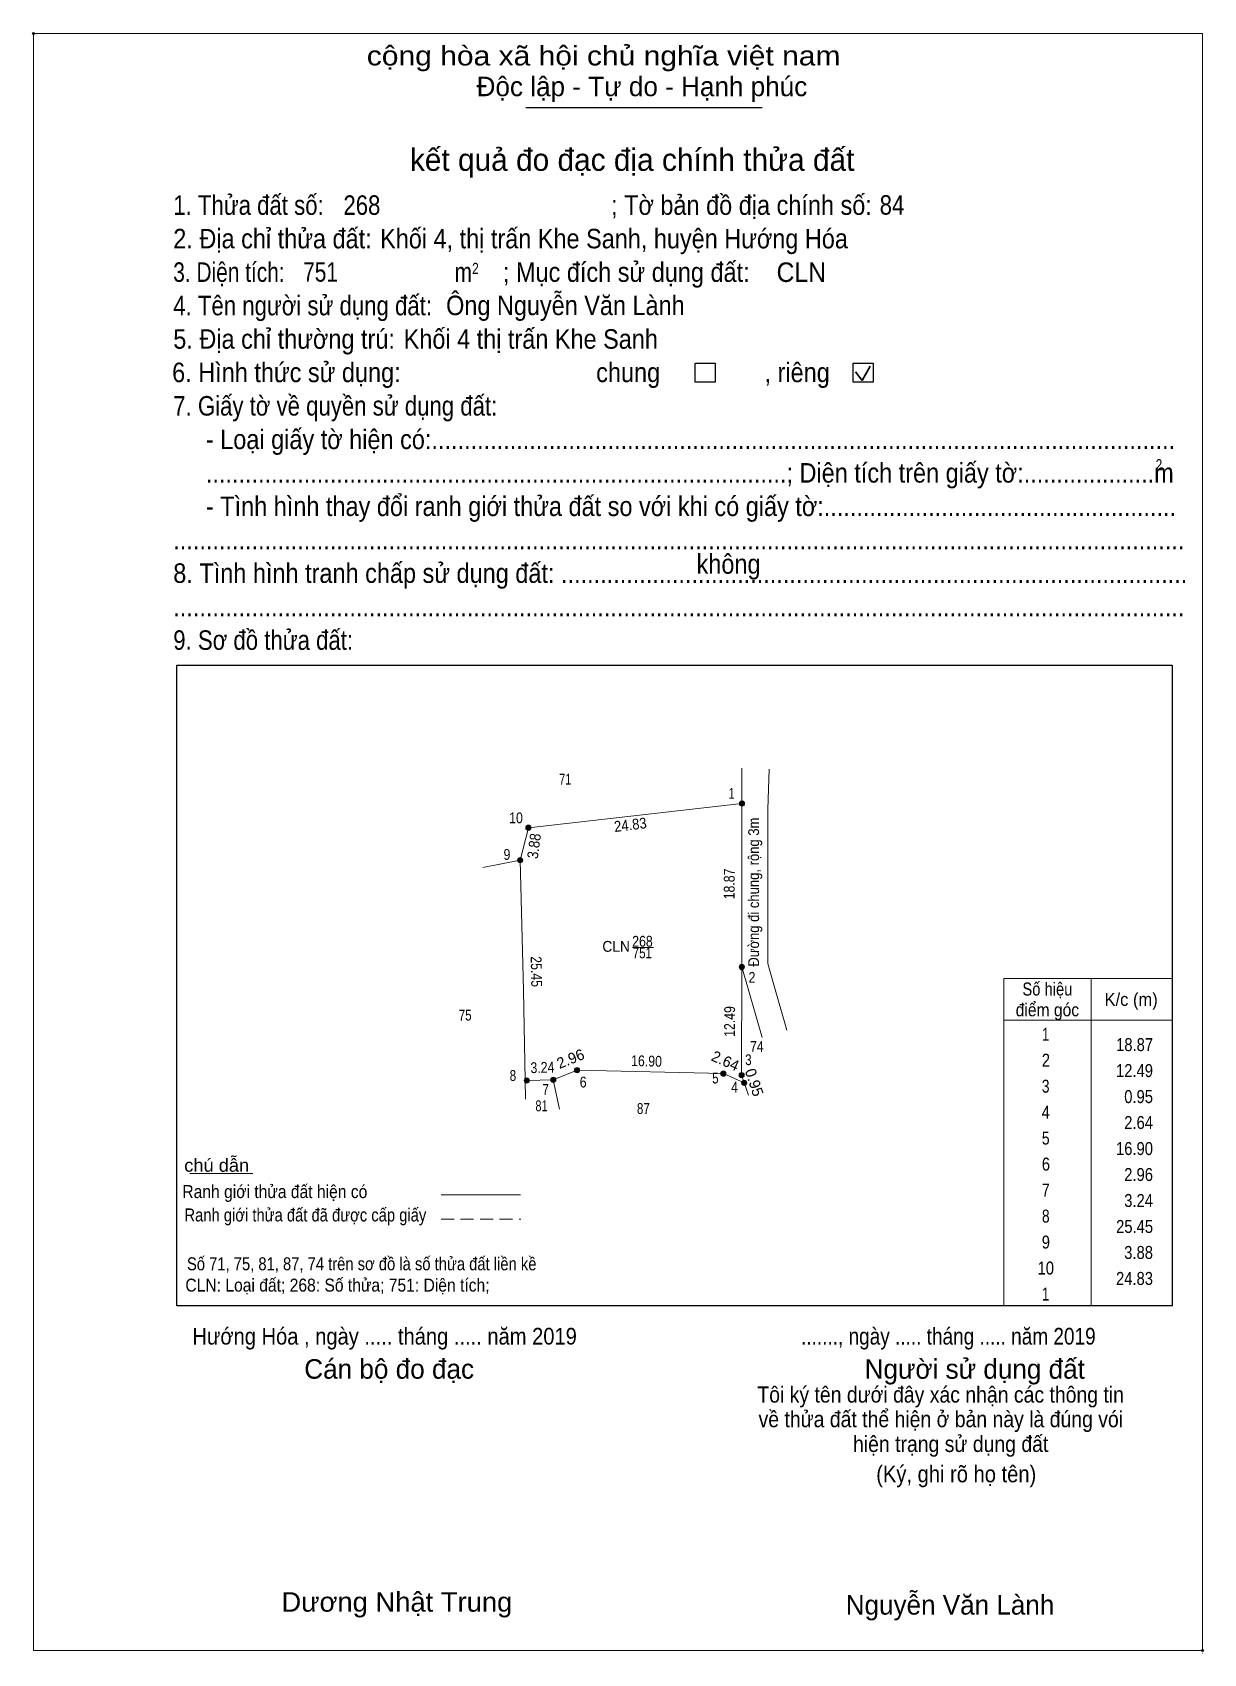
# Model space of a CAD drawing. Header units: metres. Extents: x 549937 to 550350, y 1837975 to 1838364.
# Drawn here: x 549937.4 to 550072.6, y 1837975.2 to 1838162.5 of the extents above; entities that cross this region are included whole.
import ezdxf
from ezdxf.enums import TextEntityAlignment as Align

# ---------------------------------------------------------------- set-up
doc = ezdxf.new("R2010")
doc.units = ezdxf.units.M
doc.header["$LTSCALE"] = 0.5
doc.header["$PDMODE"] = 32
doc.header["$PDSIZE"] = 0.25
doc.linetypes.add('MEDIUM_DASHED', pattern=[4.5, 3, -1.5])
for name, color, linetype, lineweight in [('1', 7, 'Continuous', 13), ('10', 7, 'Continuous', 13), ('17', 7, 'Continuous', 13), ('2', 7, 'Continuous', 25), ('32', 7, 'Continuous', 13), ('6', 7, 'Continuous', 13), ('61', 7, 'Continuous', 13), ('63', 7, 'Continuous', 13)]:
    doc.layers.add(name, color=color, linetype=linetype, lineweight=lineweight)

msp = doc.modelspace()

# ---------------------------------------------------------------- texts
at = {"layer": '1'}
for s, width, p in [('71', 0.75, (549998.915, 1838075.59)), ('CLN', 0.95, (550004.795, 1838056.29)), ('268', 0.85, (550007.835, 1838056.88)), ('751', 0.8, (550007.82, 1838055.54)), ('75', 0.8, (549987.36, 1838048.35)), ('74', 0.85, (550021.045, 1838044.73)), ('81', 0.75, (549996.175, 1838037.88)), ('87', 0.8, (550007.94, 1838037.57))]:
    msp.add_text(s, height=1.25, dxfattribs=dict(at, width=width)).set_placement(p, align=Align.CENTER)
at = {"layer": '2'}
for s, height, width, p in [('cộng hòa xã hội chủ nghĩa việt nam', 2.253, 1.15, (549976, 1838158.64)), ('1. Thửa đất số:', 2.253, 0.85, (549953.65, 1838141.39)), ('268', 2.25, 0.85, (549973.3, 1838141.39)), ('; Tờ bản đồ địa chính số:', 2.253, 0.9, (550004.21, 1838141.39)), ('84', 2.25, 0.85, (550035.23, 1838141.41)), ('2. Địa chỉ thửa đất:', 2.253, 0.9, (549953.65, 1838137.52)), ('Khối 4, thị trấn Khe Sanh, huyện Hướng Hóa', 2.25, 0.9, (549977.54, 1838137.52)), ('3. Diện tích:', 2.253, 0.8, (549953.65, 1838133.65)), ('; Mục đích sử dụng đất:', 2.253, 0.9, (549991.72, 1838133.65)), ('751', 2.25, 0.8, (549968.65, 1838133.67)), ('m', 2.253, 0.8, (549986.14, 1838133.65)), ('2', 1.288, 0.8, (549988.16, 1838134.56)), ('CLN', 2.25, 0.95, (550023.32, 1838133.64)), ('4. Tên người sử dụng đất:', 2.253, 0.85, (549953.65, 1838129.79)), ('Ông Nguyễn Văn Lành', 2.25, 0.9, (549985.16, 1838129.81)), ('5. Địa chỉ thường trú:', 2.253, 0.9, (549953.65, 1838125.93)), ('Khối 4 thị trấn Khe Sanh', 2.25, 0.9, (549980.26, 1838125.93)), ('6. Hình thức sử dụng:', 2.253, 0.9, (549953.52, 1838122.07)), ('chung                , riêng', 2.253, 0.9, (550002.49, 1838122.07)), ('7. Giấy tờ về quyền sử dụng đất:', 2.253, 0.85, (549953.65, 1838118.21)), ('     - Loại giấy tờ hiện có:..................................................................................................................', 2.253, 0.9, (549953.65, 1838114.34)), ('     .........................................................................................; Diện tích trên giấy tờ:....................m', 2.253, 0.9, (549953.65, 1838110.47)), ('2', 1.288, 0.8, (550067.1, 1838111.89)), ('     - Tình hình thay đổi ranh giới thửa đất so với khi có giấy tờ:......................................................', 2.253, 0.9, (549953.65, 1838106.61)), ('...........................................................................................................................................................', 2.253, 0.9, (549953.65, 1838102.75)), ('không', 2.254, 0.9, (550014.08, 1838099.95)), ('8. Tình hình tranh chấp sử dụng đất: ................................................................................................', 2.253, 0.9, (549953.65, 1838098.89)), ('...........................................................................................................................................................', 2.253, 0.9, (549953.65, 1838095.03)), ('9. Sơ đồ thửa đất:', 2.253, 0.85, (549953.65, 1838091.16)), ('Hướng Hóa , ngày ..... tháng ..... năm 2019', 1.93, 0.9, (549955.86, 1838010.93)), ('......., ngày ..... tháng ..... năm 2019', 1.93, 0.85, (550026.15, 1838010.93)), ('(Ký, ghi rõ họ tên)', 1.932, 0.9, (550034.83, 1837995.03)), ('Dương Nhật Trung', 2.25, 1.05, (549966.14, 1837980.09))]:
    msp.add_text(s, height=height, dxfattribs=dict(at, width=width)).set_placement(p)
for s, height, p in [('Độc lập - Tự do - Hạnh phúc', 2.253, (549988.68, 1838155.09)), ('Cán bộ đo đạc', 2.254, (549968.78, 1838006.99)), ('Người sử dụng đất', 2.253, (550033.49, 1838006.99)), ('Nguyễn Văn Lành', 2.25, (550031.31, 1837979.75))]:
    msp.add_text(s, height=height, dxfattribs=at).set_placement(p)
for s, height, p in [('kết quả đo đạc địa chính thửa đất', 2.576, (550006.645, 1838146.47)), ('.', 0.644, (550072.4986, 1837975.25))]:
    msp.add_text(s, height=height, dxfattribs=at).set_placement(p, align=Align.CENTER)
at = {"layer": '2', "width": 0.9}
for s, p in [('Tôi ký tên dưới đây xác nhận các thông tin', (550042.27, 1838004.23)), ('về thửa đất thể hiện ở bản này là đúng vói', (550042.29, 1838001.39)), ('hiện trạng sử dụng đất', (550043.43, 1837998.53))]:
    msp.add_text(s, height=1.862, dxfattribs=at).set_placement(p, align=Align.CENTER)
at = {"layer": '6'}
for s, width, p in [('chú dẫn', 1.05, (549954.92, 1838030.89)), ('Ranh giới thửa đất hiện có ', 0.9, (549954.7, 1838027.85)), ('Ranh giới thửa đất đã được cấp giấy', 0.85, (549954.94, 1838025.15)), ('Số 71, 75, 81, 87, 74 trên sơ đồ là số thửa đất liền kề', 0.85, (549955.23, 1838019.51)), ('CLN: Loại đất; 268: Số thửa; 751: Diện tích;', 0.9, (549955.05, 1838017.05))]:
    msp.add_text(s, height=1.5, dxfattribs=dict(at, width=width)).set_placement(p)
at = {"layer": '63'}
for s, height, width, p in [(' 1', 1.25, 0.75, (550018.48, 1838073.96)), (' 10', 1.25, 0.85, (549994.02, 1838071.13)), (' 9', 1.25, 0.85, (549992.58, 1838066.91)), (' 2', 1.25, 0.85, (550020.88, 1838052.71)), ('18.87', 1.5, 0.85, (550066.8, 1838044.82)), (' 3', 1.25, 0.8, (550020.44, 1838043.2)), (' 8', 1.25, 0.8, (549993.25, 1838041.38)), ('12.49', 1.5, 0.85, (550066.79, 1838041.82)), (' 7', 1.25, 0.8, (549997.03, 1838039.77)), (' 6', 1.25, 0.85, (550001.38, 1838040.62)), (' 5', 1.25, 0.8, (550016.63, 1838041.08)), (' 4', 1.25, 0.85, (550018.87, 1838040.04)), ('0.95', 1.5, 0.85, (550066.79, 1838038.82)), ('2.64', 1.5, 0.85, (550066.79, 1838035.82)), ('16.90', 1.5, 0.85, (550066.79, 1838032.82)), ('2.96', 1.5, 0.85, (550066.79, 1838029.82)), ('3.24', 1.5, 0.85, (550066.79, 1838026.82)), ('25.45', 1.5, 0.85, (550066.8, 1838023.82)), ('3.88', 1.5, 0.85, (550066.79, 1838020.82)), ('24.83', 1.5, 0.85, (550066.79, 1838017.82))]:
    msp.add_text(s, height=height, dxfattribs=dict(at, width=width)).set_placement(p, align=Align.RIGHT)
for s, rotation, width, p in [('24.83', 6.926, 0.9, (550006.5096, 1838070.3435)), ('Đường đi chung, rộng 3m', 90, 0.9, (550021.3, 1838063.18)), ('3.88', 82.504, 0.9, (549995.9312, 1838068.4235)), ('18.87', 89.94, 0.85, (550018.4819, 1838064.1243)), ('25.45', 271.306, 0.85, (549994.9612, 1838053.9842)), ('12.49', 89.908, 0.85, (550018.5229, 1838048.239)), ('16.90', 358.644, 0.85, (550008.2902, 1838043.0567)), ('3.24', 1.768, 0.85, (549996.3007, 1838042.3138))]:
    msp.add_text(s, height=1.25, rotation=rotation, dxfattribs=dict(at, width=width)).set_placement(p, align=Align.CENTER)
for s, width, p in [('Số hiệu', 0.85, (550054.6, 1838051.24)), ('điểm góc', 0.9, (550054.6, 1838048.84)), ('K/c (m)', 0.95, (550064.27, 1838050.04)), (' 1', 0.75, (550054.19, 1838046.02)), (' 2', 0.85, (550054.19, 1838043.02)), (' 3', 0.8, (550054.175, 1838040.02)), (' 4', 0.85, (550054.175, 1838037.02)), (' 5', 0.8, (550054.185, 1838034.02)), (' 6', 0.85, (550054.19, 1838031.02)), (' 7', 0.8, (550054.19, 1838028.02)), (' 8', 0.8, (550054.19, 1838025.02)), (' 9', 0.85, (550054.185, 1838022.02)), (' 10', 0.85, (550054.175, 1838019.02)), (' 1', 0.75, (550054.19, 1838016.02))]:
    msp.add_text(s, height=1.5, dxfattribs=dict(at, width=width)).set_placement(p, align=Align.CENTER)
for s, rotation, p in [('2.96', 22.053, (549999.7603, 1838043.36)), ('2.64', 336.06, (550017.1565, 1838043.1278)), ('0.95', 288.435, (550020.1525, 1838041.0126))]:
    msp.add_text(s, height=1.25, rotation=rotation, dxfattribs=at).set_placement(p, align=Align.CENTER)

# ---------------------------------------------------------------- hatches: boundary and pattern name
at = {"layer": '63'}
for points in [[(550019.63, 1838073.41, 1), (550019.03, 1838073.41, 1)], [(549994.96, 1838070.62, 1), (549994.36, 1838070.62, 1)], [(549994.02, 1838066.86, 1), (549993.42, 1838066.86, 1)], [(550019.61, 1838054.54, 1), (550019.01, 1838054.54, 1)], [(550000.58, 1838042.62, 1), (549999.98, 1838042.62, 1)], [(550017.48, 1838042.22, 1), (550016.88, 1838042.22, 1)], [(550019.59, 1838042.05, 1), (550018.99, 1838042.05, 1)], [(549994.77, 1838041.42, 1), (549994.17, 1838041.42, 1)], [(549997.84, 1838041.51, 1), (549997.24, 1838041.51, 1)], [(550019.89, 1838041.15, 1), (550019.29, 1838041.15, 1)]]:
    msp.add_hatch(color=256, dxfattribs=at).paths.add_polyline_path(points)

# ---------------------------------------------------------------- linework, layer by layer
at = {"layer": '1'}
for p, q in [((550022.31, 1838072.72), (550022.46, 1838077.39)), ((550022.31, 1838062.72), (550022.31, 1838072.72)), ((550019.31, 1838054.54), (550021.65, 1838046.4)), ((550024.51, 1838047.24), (550022.93, 1838052.74))]:
    msp.add_line(p, q, dxfattribs=at)
for points in [[(550022.93, 1838052.74), (550022.31, 1838054.93), (550022.31, 1838062.72)], [(550020.07, 1838039.75), (550019.29, 1838042.05), (550019.31, 1838054.53)]]:
    msp.add_lwpolyline(points, dxfattribs=at)
at = {"layer": '10'}
for p, q in [((549989.41, 1838066.02), (549993.72, 1838066.86)), ((549994.3, 1838041.54), (549994.33, 1838039.29)), ((549997.54, 1838041.51), (549994.47, 1838041.42))]:
    msp.add_line(p, q, dxfattribs=at)
msp.add_lwpolyline([(549994.3, 1838041.41), (549994.1, 1838051.87), (549993.72, 1838066.86), (549994.66, 1838070.62), (550019.33, 1838073.41)], dxfattribs=at)
at = {"layer": '17'}
msp.add_line((549955.58, 1838030.68), (549962.82, 1838030.68), dxfattribs=at)
at = {"layer": '2'}
for p, q in [((549994.37, 1838153.77), (550021.67, 1838153.77)), ((549954.06, 1838089.38), (550069, 1838089.38)), ((550069, 1838089.38), (550069, 1838015.39))]:
    msp.add_line(p, q, dxfattribs=at)
at = {"layer": '2', "lineweight": 35}
for p, q in [((550032.45, 1838123.25), (550033.22, 1838122.25)), ((550033.22, 1838122.25), (550034.15, 1838123.92))]:
    msp.add_line(p, q, dxfattribs=at)
at = {"layer": '2', "lineweight": 13}
msp.add_line((549997.54, 1838041.51), (549998.26, 1838038.11), dxfattribs=at)
msp.add_lwpolyline([(549937.51, 1838162.33), (550072.52, 1838162.33), (550072.52, 1837975.6), (549937.51, 1837975.6)], close=True, dxfattribs=at)
at = {"layer": '2'}
for points in [[(550013.91, 1838124.25), (550016.23, 1838124.25), (550016.23, 1838122.08), (550013.91, 1838122.08)], [(550032.15, 1838124.25), (550034.47, 1838124.25), (550034.47, 1838122.08), (550032.15, 1838122.08)]]:
    msp.add_lwpolyline(points, close=True, dxfattribs=at)
msp.add_lwpolyline([(550069, 1838015.39), (549954.06, 1838015.39), (549954.06, 1838089.38)], dxfattribs=at)
for p in [(549937.51, 1838162.33), (550072.51, 1837975.6)]:
    msp.add_point(p, dxfattribs=at)
at = {"layer": '32'}
for p, q in [((549997.54, 1838041.51), (550000.28, 1838042.62)), ((550017.18, 1838042.22), (550000.28, 1838042.62)), ((550017.18, 1838042.22), (550019.59, 1838041.15))]:
    msp.add_line(p, q, dxfattribs=at)
at = {"layer": '6'}
msp.add_line((549984.6, 1838028.22), (549993.74, 1838028.22), dxfattribs=at)
at = {"layer": '6', "linetype": 'MEDIUM_DASHED'}
msp.add_line((549984.58, 1838025.41), (549993.78, 1838025.41), dxfattribs=at)
at = {"layer": '61'}
msp.add_line((550019.33, 1838077.5), (550019.31, 1838054.54), dxfattribs=at)
at = {"layer": '63'}
for p, q in [((550006.68, 1838056.77), (550009.11, 1838056.77)), ((550059.64, 1838053.19), (550059.64, 1838015.39)), ((550059.64, 1838053.19), (550059.64, 1838015.39)), ((550049.56, 1838048.39), (550069, 1838048.39))]:
    msp.add_line(p, q, dxfattribs=at)
msp.add_lwpolyline([(550049.56, 1838053.19), (550069, 1838053.19), (550069, 1838015.39), (550049.56, 1838015.39)], close=True, dxfattribs=at)
for centre in [(550019.33, 1838073.41), (549994.66, 1838070.62), (549993.72, 1838066.86), (550019.31, 1838054.54), (550000.28, 1838042.62), (550017.18, 1838042.22), (550019.29, 1838042.05), (549994.47, 1838041.42), (549997.54, 1838041.51), (550019.59, 1838041.15)]:
    msp.add_circle(centre, 0.3, dxfattribs=at)

msp.set_redraw_order([(e.dxf.handle, doc.entitydb.next_handle()) for e in msp.query("TEXT MTEXT ATTDEF DIMENSION ARC_DIMENSION")])  # texts and dimensions are drawn at this point

doc.saveas('drawing.dxf')
